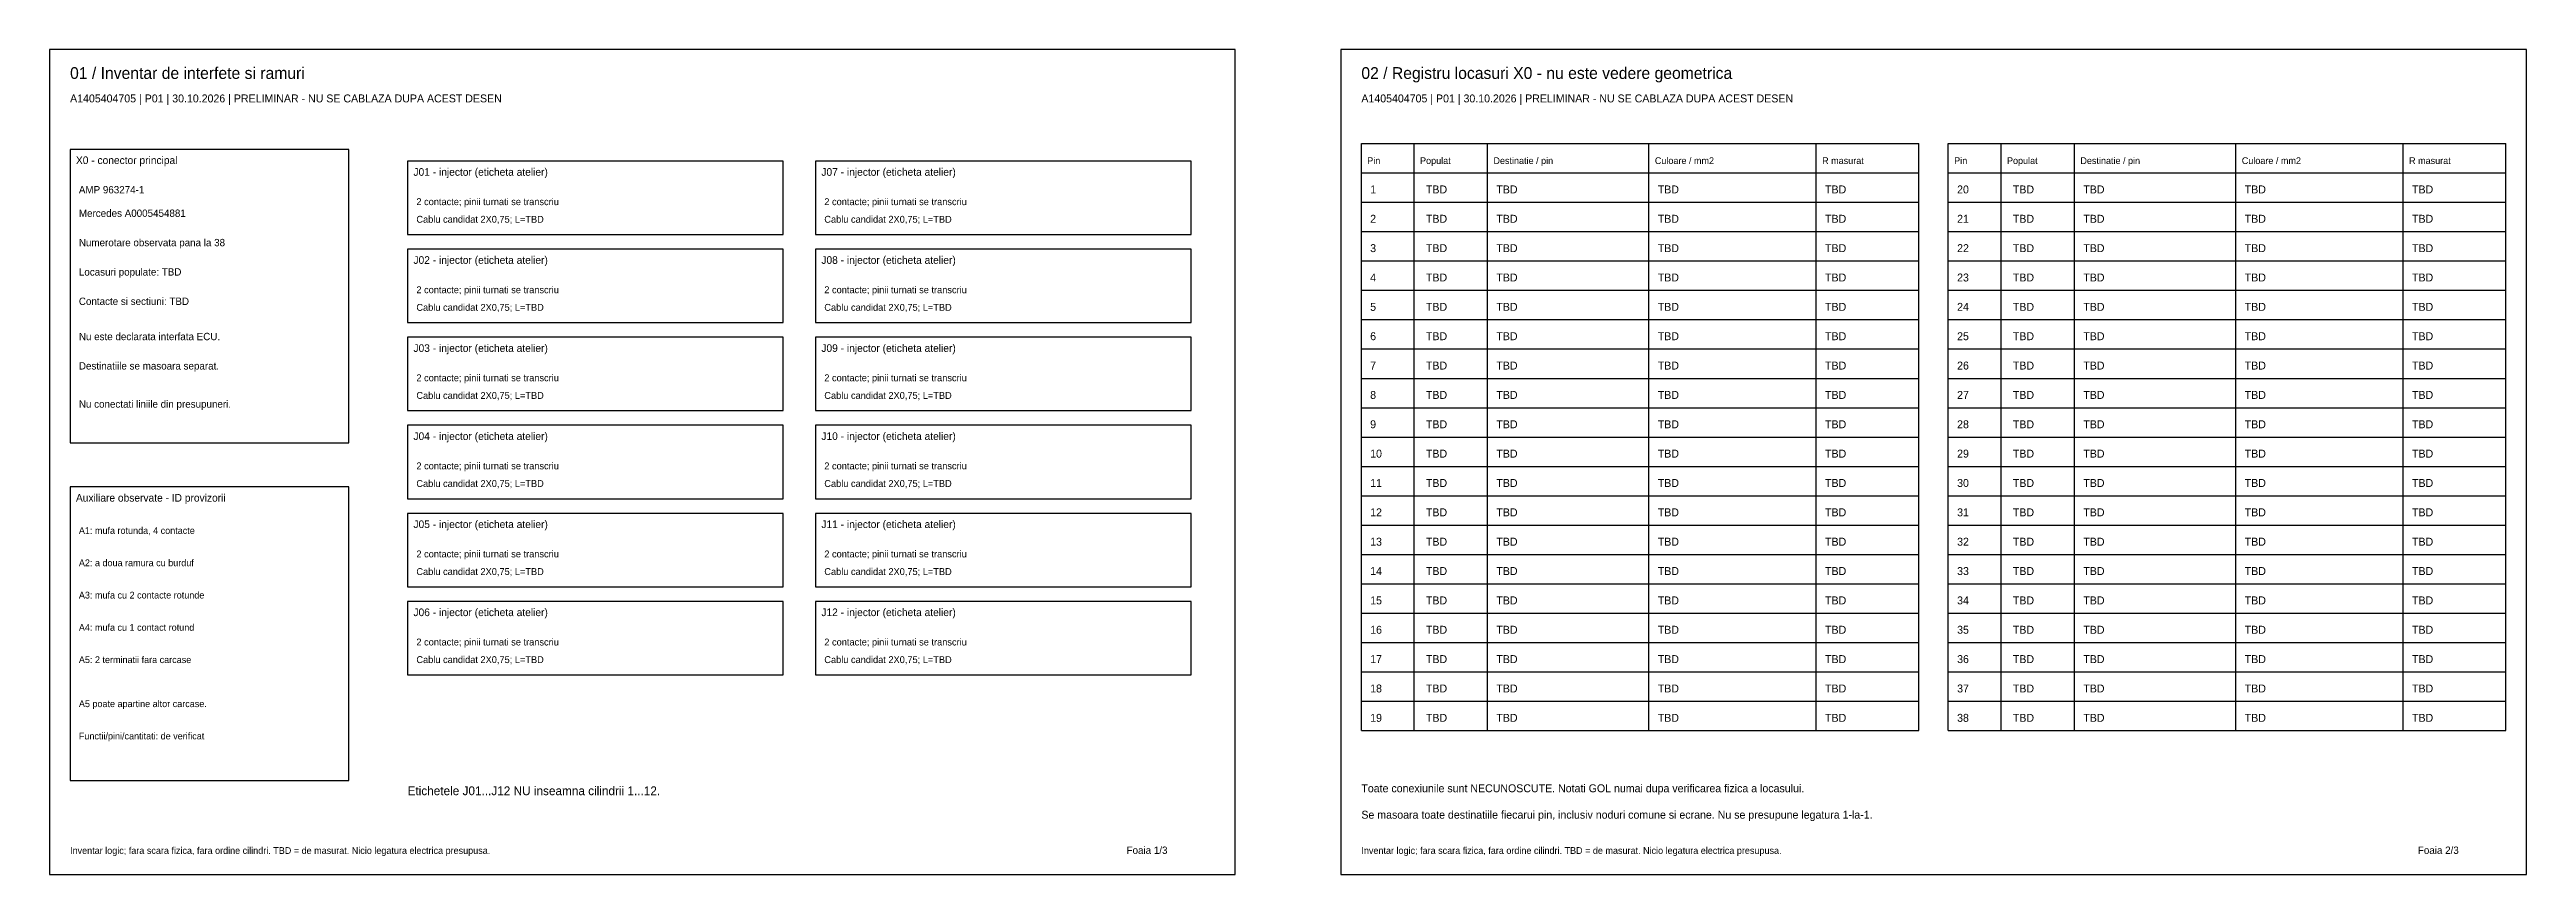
# Model space of a CAD drawing. Header units: millimetres. Extents: x 8 to 1292, y 8 to 289.
# Drawn here: x 8 to 852, y 8 to 289 of the extents above; entities that cross this region are included whole.
import ezdxf

# ---------------------------------------------------------------- set-up
doc = ezdxf.new("R2010")
doc.units = ezdxf.units.MM
for name, color, linetype in [('CADRU', 7, 'Continuous'), ('INVENTAR', 4, 'Continuous'), ('NOTE', 7, 'Continuous')]:
    doc.layers.add(name, color=color, linetype=linetype)

msp = doc.modelspace()

# ---------------------------------------------------------------- texts
at = {"layer": 'INVENTAR'}
for s, p in [('X0 - conector principal', (17, 250)), ('J01 - injector (eticheta atelier)', (132, 246)), ('J07 - injector (eticheta atelier)', (271, 246)), ('J02 - injector (eticheta atelier)', (132, 216)), ('J08 - injector (eticheta atelier)', (271, 216)), ('J03 - injector (eticheta atelier)', (132, 186)), ('J09 - injector (eticheta atelier)', (271, 186)), ('J04 - injector (eticheta atelier)', (132, 156)), ('J10 - injector (eticheta atelier)', (271, 156)), ('Auxiliare observate - ID provizorii', (17, 135)), ('J05 - injector (eticheta atelier)', (132, 126)), ('J11 - injector (eticheta atelier)', (271, 126)), ('J06 - injector (eticheta atelier)', (132, 96)), ('J12 - injector (eticheta atelier)', (271, 96))]:
    msp.add_text(s, height=2.6, dxfattribs=at).set_placement(p)
at = {"layer": 'NOTE'}
for s, height, p in [('01 / Inventar de interfete si ramuri', 4, (15, 279)), ('02 / Registru locasuri X0 - nu este vedere geometrica', 4, (455, 279)), ('A1405404705 | P01 | 30.10.2026 | PRELIMINAR - NU SE CABLAZA DUPA ACEST DESEN', 2.7, (15, 271)), ('A1405404705 | P01 | 30.10.2026 | PRELIMINAR - NU SE CABLAZA DUPA ACEST DESEN', 2.7, (455, 271)), ('Pin', 2.3, (457, 250)), ('Populat', 2.3, (475, 250)), ('Destinatie / pin', 2.3, (500, 250)), ('Culoare / mm2', 2.3, (555, 250)), ('R masurat', 2.3, (612, 250)), ('Pin', 2.3, (657, 250)), ('Populat', 2.3, (675, 250)), ('Destinatie / pin', 2.3, (700, 250)), ('Culoare / mm2', 2.3, (755, 250)), ('R masurat', 2.3, (812, 250)), ('AMP 963274-1', 2.5, (18, 240)), ('2 contacte; pinii turnati se transcriu', 2.35, (133, 236)), ('2 contacte; pinii turnati se transcriu', 2.35, (272, 236)), ('1', 2.7, (458, 240)), ('TBD', 2.7, (477, 240)), ('TBD', 2.7, (501, 240)), ('TBD', 2.7, (556, 240)), ('TBD', 2.7, (613, 240)), ('20', 2.7, (658, 240)), ('TBD', 2.7, (677, 240)), ('TBD', 2.7, (701, 240)), ('TBD', 2.7, (756, 240)), ('TBD', 2.7, (813, 240)), ('Mercedes A0005454881', 2.5, (18, 232)), ('Cablu candidat 2X0,75; L=TBD', 2.35, (133, 230)), ('Cablu candidat 2X0,75; L=TBD', 2.35, (272, 230)), ('2', 2.7, (458, 230)), ('TBD', 2.7, (477, 230)), ('TBD', 2.7, (501, 230)), ('TBD', 2.7, (556, 230)), ('TBD', 2.7, (613, 230)), ('21', 2.7, (658, 230)), ('TBD', 2.7, (677, 230)), ('TBD', 2.7, (701, 230)), ('TBD', 2.7, (756, 230)), ('TBD', 2.7, (813, 230)), ('Numerotare observata pana la 38', 2.5, (18, 222)), ('3', 2.7, (458, 220)), ('TBD', 2.7, (477, 220)), ('TBD', 2.7, (501, 220)), ('TBD', 2.7, (556, 220)), ('TBD', 2.7, (613, 220)), ('22', 2.7, (658, 220)), ('TBD', 2.7, (677, 220)), ('TBD', 2.7, (701, 220)), ('TBD', 2.7, (756, 220)), ('TBD', 2.7, (813, 220)), ('Locasuri populate: TBD', 2.5, (18, 212)), ('4', 2.7, (458, 210)), ('TBD', 2.7, (477, 210)), ('TBD', 2.7, (501, 210)), ('TBD', 2.7, (556, 210)), ('TBD', 2.7, (613, 210)), ('23', 2.7, (658, 210)), ('TBD', 2.7, (677, 210)), ('TBD', 2.7, (701, 210)), ('TBD', 2.7, (756, 210)), ('TBD', 2.7, (813, 210)), ('Contacte si sectiuni: TBD', 2.5, (18, 202)), ('2 contacte; pinii turnati se transcriu', 2.35, (133, 206)), ('2 contacte; pinii turnati se transcriu', 2.35, (272, 206)), ('5', 2.7, (458, 200)), ('TBD', 2.7, (477, 200)), ('TBD', 2.7, (501, 200)), ('TBD', 2.7, (556, 200)), ('TBD', 2.7, (613, 200)), ('24', 2.7, (658, 200)), ('TBD', 2.7, (677, 200)), ('TBD', 2.7, (701, 200)), ('TBD', 2.7, (756, 200)), ('TBD', 2.7, (813, 200)), ('Cablu candidat 2X0,75; L=TBD', 2.35, (133, 200)), ('Cablu candidat 2X0,75; L=TBD', 2.35, (272, 200)), ('Nu este declarata interfata ECU.', 2.5, (18, 190)), ('6', 2.7, (458, 190)), ('TBD', 2.7, (477, 190)), ('TBD', 2.7, (501, 190)), ('TBD', 2.7, (556, 190)), ('TBD', 2.7, (613, 190)), ('25', 2.7, (658, 190)), ('TBD', 2.7, (677, 190)), ('TBD', 2.7, (701, 190)), ('TBD', 2.7, (756, 190)), ('TBD', 2.7, (813, 190)), ('Destinatiile se masoara separat.', 2.5, (18, 180)), ('2 contacte; pinii turnati se transcriu', 2.35, (133, 176)), ('2 contacte; pinii turnati se transcriu', 2.35, (272, 176)), ('7', 2.7, (458, 180)), ('TBD', 2.7, (477, 180)), ('TBD', 2.7, (501, 180)), ('TBD', 2.7, (556, 180)), ('TBD', 2.7, (613, 180)), ('26', 2.7, (658, 180)), ('TBD', 2.7, (677, 180)), ('TBD', 2.7, (701, 180)), ('TBD', 2.7, (756, 180)), ('TBD', 2.7, (813, 180)), ('Nu conectati liniile din presupuneri.', 2.5, (18, 167)), ('Cablu candidat 2X0,75; L=TBD', 2.35, (133, 170)), ('Cablu candidat 2X0,75; L=TBD', 2.35, (272, 170)), ('8', 2.7, (458, 170)), ('TBD', 2.7, (477, 170)), ('TBD', 2.7, (501, 170)), ('TBD', 2.7, (556, 170)), ('TBD', 2.7, (613, 170)), ('27', 2.7, (658, 170)), ('TBD', 2.7, (677, 170)), ('TBD', 2.7, (701, 170)), ('TBD', 2.7, (756, 170)), ('TBD', 2.7, (813, 170)), ('9', 2.7, (458, 160)), ('TBD', 2.7, (477, 160)), ('TBD', 2.7, (501, 160)), ('TBD', 2.7, (556, 160)), ('TBD', 2.7, (613, 160)), ('28', 2.7, (658, 160)), ('TBD', 2.7, (677, 160)), ('TBD', 2.7, (701, 160)), ('TBD', 2.7, (756, 160)), ('TBD', 2.7, (813, 160)), ('10', 2.7, (458, 150)), ('TBD', 2.7, (477, 150)), ('TBD', 2.7, (501, 150)), ('TBD', 2.7, (556, 150)), ('TBD', 2.7, (613, 150)), ('29', 2.7, (658, 150)), ('TBD', 2.7, (677, 150)), ('TBD', 2.7, (701, 150)), ('TBD', 2.7, (756, 150)), ('TBD', 2.7, (813, 150)), ('2 contacte; pinii turnati se transcriu', 2.35, (133, 146)), ('2 contacte; pinii turnati se transcriu', 2.35, (272, 146)), ('Cablu candidat 2X0,75; L=TBD', 2.35, (133, 140)), ('Cablu candidat 2X0,75; L=TBD', 2.35, (272, 140)), ('11', 2.7, (458, 140)), ('TBD', 2.7, (477, 140)), ('TBD', 2.7, (501, 140)), ('TBD', 2.7, (556, 140)), ('TBD', 2.7, (613, 140)), ('30', 2.7, (658, 140)), ('TBD', 2.7, (677, 140)), ('TBD', 2.7, (701, 140)), ('TBD', 2.7, (756, 140)), ('TBD', 2.7, (813, 140)), ('12', 2.7, (458, 130)), ('TBD', 2.7, (477, 130)), ('TBD', 2.7, (501, 130)), ('TBD', 2.7, (556, 130)), ('TBD', 2.7, (613, 130)), ('31', 2.7, (658, 130)), ('TBD', 2.7, (677, 130)), ('TBD', 2.7, (701, 130)), ('TBD', 2.7, (756, 130)), ('TBD', 2.7, (813, 130)), ('A1: mufa rotunda, 4 contacte', 2.3, (18, 124)), ('2 contacte; pinii turnati se transcriu', 2.35, (133, 116)), ('2 contacte; pinii turnati se transcriu', 2.35, (272, 116)), ('13', 2.7, (458, 120)), ('TBD', 2.7, (477, 120)), ('TBD', 2.7, (501, 120)), ('TBD', 2.7, (556, 120)), ('TBD', 2.7, (613, 120)), ('32', 2.7, (658, 120)), ('TBD', 2.7, (677, 120)), ('TBD', 2.7, (701, 120)), ('TBD', 2.7, (756, 120)), ('TBD', 2.7, (813, 120)), ('A2: a doua ramura cu burduf', 2.3, (18, 113)), ('Cablu candidat 2X0,75; L=TBD', 2.35, (133, 110)), ('Cablu candidat 2X0,75; L=TBD', 2.35, (272, 110)), ('14', 2.7, (458, 110)), ('TBD', 2.7, (477, 110)), ('TBD', 2.7, (501, 110)), ('TBD', 2.7, (556, 110)), ('TBD', 2.7, (613, 110)), ('33', 2.7, (658, 110)), ('TBD', 2.7, (677, 110)), ('TBD', 2.7, (701, 110)), ('TBD', 2.7, (756, 110)), ('TBD', 2.7, (813, 110)), ('A3: mufa cu 2 contacte rotunde', 2.3, (18, 102)), ('15', 2.7, (458, 100)), ('TBD', 2.7, (477, 100)), ('TBD', 2.7, (501, 100)), ('TBD', 2.7, (556, 100)), ('TBD', 2.7, (613, 100)), ('34', 2.7, (658, 100)), ('TBD', 2.7, (677, 100)), ('TBD', 2.7, (701, 100)), ('TBD', 2.7, (756, 100)), ('TBD', 2.7, (813, 100)), ('A4: mufa cu 1 contact rotund', 2.3, (18, 91)), ('2 contacte; pinii turnati se transcriu', 2.35, (133, 86)), ('2 contacte; pinii turnati se transcriu', 2.35, (272, 86)), ('16', 2.7, (458, 90)), ('TBD', 2.7, (477, 90)), ('TBD', 2.7, (501, 90)), ('TBD', 2.7, (556, 90)), ('TBD', 2.7, (613, 90)), ('35', 2.7, (658, 90)), ('TBD', 2.7, (677, 90)), ('TBD', 2.7, (701, 90)), ('TBD', 2.7, (756, 90)), ('TBD', 2.7, (813, 90)), ('A5: 2 terminatii fara carcase', 2.3, (18, 80)), ('Cablu candidat 2X0,75; L=TBD', 2.35, (133, 80)), ('Cablu candidat 2X0,75; L=TBD', 2.35, (272, 80)), ('17', 2.7, (458, 80)), ('TBD', 2.7, (477, 80)), ('TBD', 2.7, (501, 80)), ('TBD', 2.7, (556, 80)), ('TBD', 2.7, (613, 80)), ('36', 2.7, (658, 80)), ('TBD', 2.7, (677, 80)), ('TBD', 2.7, (701, 80)), ('TBD', 2.7, (756, 80)), ('TBD', 2.7, (813, 80)), ('18', 2.7, (458, 70)), ('TBD', 2.7, (477, 70)), ('TBD', 2.7, (501, 70)), ('TBD', 2.7, (556, 70)), ('TBD', 2.7, (613, 70)), ('37', 2.7, (658, 70)), ('TBD', 2.7, (677, 70)), ('TBD', 2.7, (701, 70)), ('TBD', 2.7, (756, 70)), ('TBD', 2.7, (813, 70)), ('A5 poate apartine altor carcase.', 2.3, (18, 65)), ('19', 2.7, (458, 60)), ('TBD', 2.7, (477, 60)), ('TBD', 2.7, (501, 60)), ('TBD', 2.7, (556, 60)), ('TBD', 2.7, (613, 60)), ('38', 2.7, (658, 60)), ('TBD', 2.7, (677, 60)), ('TBD', 2.7, (701, 60)), ('TBD', 2.7, (756, 60)), ('TBD', 2.7, (813, 60)), ('Functii/pini/cantitati: de verificat', 2.3, (18, 54)), ('Etichetele J01...J12 NU inseamna cilindrii 1...12.', 3, (130, 35)), ('Toate conexiunile sunt NECUNOSCUTE. Notati GOL numai dupa verificarea fizica a locasului.', 2.7, (455, 36)), ('Se masoara toate destinatiile fiecarui pin, inclusiv noduri comune si ecrane. Nu se presupune legatura 1-la-1.', 2.7, (455, 27)), ('Inventar logic; fara scara fizica, fara ordine cilindri. TBD = de masurat. Nicio legatura electrica presupusa.', 2.3, (15, 15)), ('Foaia 1/3', 2.5, (375, 15)), ('Inventar logic; fara scara fizica, fara ordine cilindri. TBD = de masurat. Nicio legatura electrica presupusa.', 2.3, (455, 15)), ('Foaia 2/3', 2.5, (815, 15))]:
    msp.add_text(s, height=height, dxfattribs=at).set_placement(p)

# ---------------------------------------------------------------- linework, layer by layer
at = {"layer": 'CADRU'}
for p, q in [((412, 289), (8, 289)), ((8, 289), (8, 8)), ((412, 8), (412, 289)), ((852, 289), (448, 289)), ((448, 289), (448, 8)), ((852, 8), (852, 289)), ((8, 8), (412, 8)), ((448, 8), (852, 8))]:
    msp.add_line(p, q, dxfattribs=at)
at = {"layer": 'INVENTAR'}
for p, q in [((110, 255), (15, 255)), ((15, 255), (15, 155)), ((110, 155), (110, 255)), ((258, 251), (130, 251)), ((130, 251), (130, 226)), ((258, 226), (258, 251)), ((397, 251), (269, 251)), ((269, 251), (269, 226)), ((397, 226), (397, 251)), ((130, 226), (258, 226)), ((258, 221), (130, 221)), ((130, 221), (130, 196)), ((258, 196), (258, 221)), ((269, 226), (397, 226)), ((397, 221), (269, 221)), ((269, 221), (269, 196)), ((397, 196), (397, 221)), ((130, 196), (258, 196)), ((269, 196), (397, 196)), ((258, 191), (130, 191)), ((130, 191), (130, 166)), ((258, 166), (258, 191)), ((397, 191), (269, 191)), ((269, 191), (269, 166)), ((397, 166), (397, 191)), ((130, 166), (258, 166)), ((258, 161), (130, 161)), ((130, 161), (130, 136)), ((258, 136), (258, 161)), ((269, 166), (397, 166)), ((397, 161), (269, 161)), ((269, 161), (269, 136)), ((397, 136), (397, 161)), ((15, 155), (110, 155)), ((110, 140), (15, 140)), ((15, 140), (15, 40)), ((110, 40), (110, 140)), ((130, 136), (258, 136)), ((269, 136), (397, 136)), ((258, 131), (130, 131)), ((130, 131), (130, 106)), ((258, 106), (258, 131)), ((397, 131), (269, 131)), ((269, 131), (269, 106)), ((397, 106), (397, 131)), ((130, 106), (258, 106)), ((269, 106), (397, 106)), ((258, 101), (130, 101)), ((130, 101), (130, 76)), ((258, 76), (258, 101)), ((397, 101), (269, 101)), ((269, 101), (269, 76)), ((397, 76), (397, 101)), ((130, 76), (258, 76)), ((269, 76), (397, 76)), ((15, 40), (110, 40))]:
    msp.add_line(p, q, dxfattribs=at)
at = {"layer": 'NOTE'}
for p, q in [((455, 57), (455, 257)), ((455, 257), (645, 257)), ((473, 57), (473, 257)), ((498, 57), (498, 257)), ((553, 57), (553, 257)), ((610, 57), (610, 257)), ((645, 57), (645, 257)), ((655, 57), (655, 257)), ((655, 257), (845, 257)), ((673, 57), (673, 257)), ((698, 57), (698, 257)), ((753, 57), (753, 257)), ((810, 57), (810, 257)), ((845, 57), (845, 257)), ((455, 247), (645, 247)), ((655, 247), (845, 247)), ((455, 237), (645, 237)), ((655, 237), (845, 237)), ((455, 227), (645, 227)), ((655, 227), (845, 227)), ((455, 217), (645, 217)), ((655, 217), (845, 217)), ((455, 207), (645, 207)), ((655, 207), (845, 207)), ((455, 197), (645, 197)), ((655, 197), (845, 197)), ((455, 187), (645, 187)), ((655, 187), (845, 187)), ((455, 177), (645, 177)), ((655, 177), (845, 177)), ((455, 167), (645, 167)), ((655, 167), (845, 167)), ((455, 157), (645, 157)), ((655, 157), (845, 157)), ((455, 147), (645, 147)), ((655, 147), (845, 147)), ((455, 137), (645, 137)), ((655, 137), (845, 137)), ((455, 127), (645, 127)), ((655, 127), (845, 127)), ((455, 117), (645, 117)), ((655, 117), (845, 117)), ((455, 107), (645, 107)), ((655, 107), (845, 107)), ((455, 97), (645, 97)), ((655, 97), (845, 97)), ((455, 87), (645, 87)), ((655, 87), (845, 87)), ((455, 77), (645, 77)), ((655, 77), (845, 77)), ((455, 67), (645, 67)), ((655, 67), (845, 67)), ((455, 57), (645, 57)), ((655, 57), (845, 57))]:
    msp.add_line(p, q, dxfattribs=at)

msp.set_redraw_order([(e.dxf.handle, doc.entitydb.next_handle()) for e in msp.query("TEXT MTEXT ATTDEF DIMENSION ARC_DIMENSION")])  # texts and dimensions are drawn at this point

doc.saveas('drawing.dxf')
